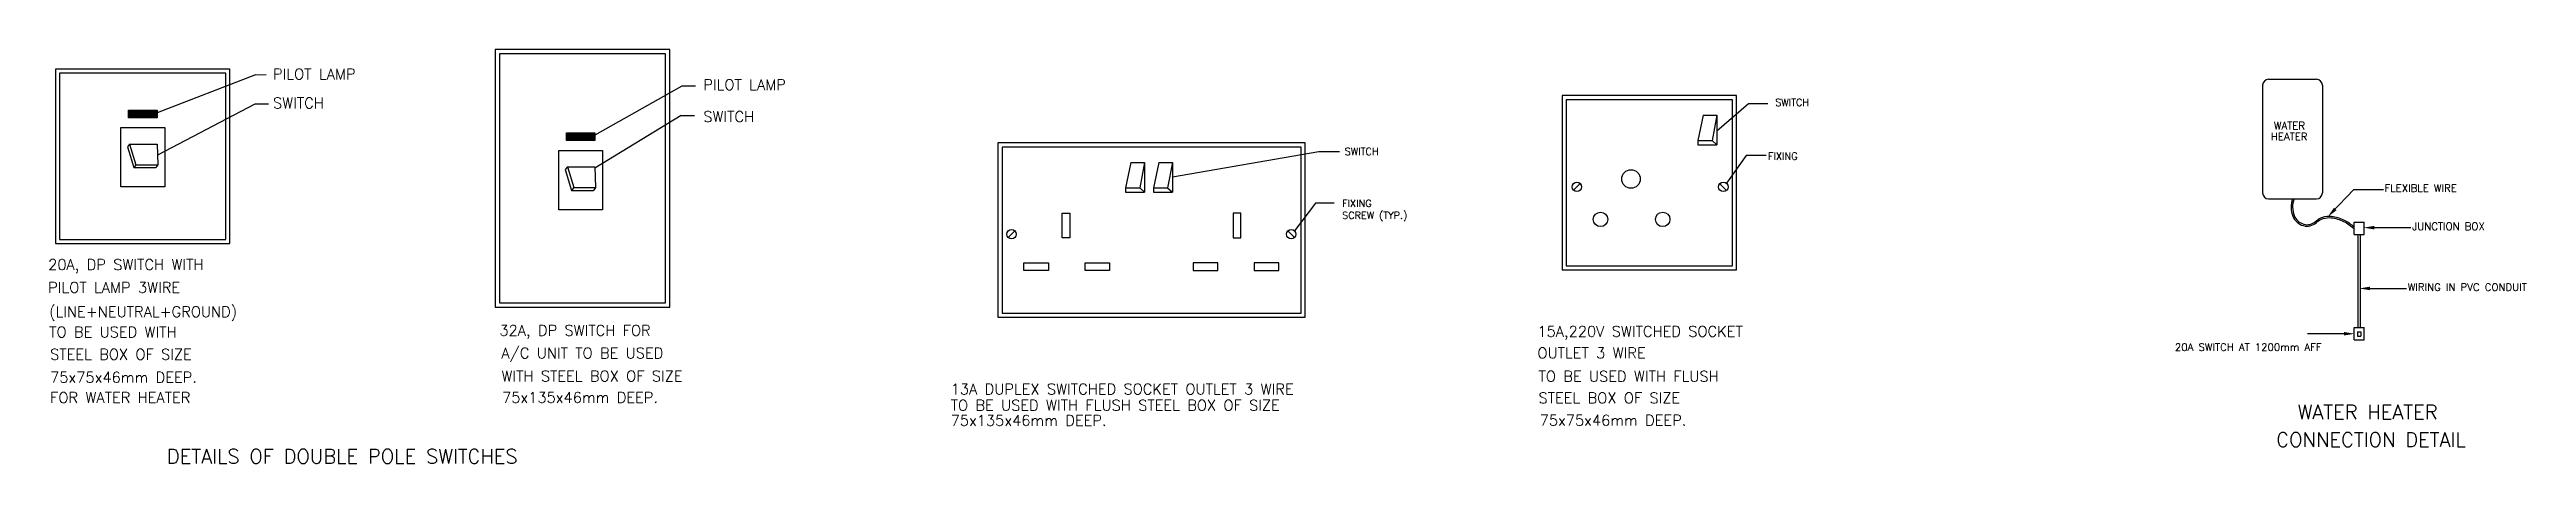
# Model space of a CAD drawing. Extents: x -198755 to -105822, y 74270 to 139116.
# Drawn here: x -187893 to -114536, y 74270 to 86530 of the extents above; entities that cross this region are included whole.
import ezdxf
from ezdxf.enums import TextEntityAlignment as Align

# ---------------------------------------------------------------- set-up
doc = ezdxf.new("R2010")
doc.units = 0
doc.header["$LTSCALE"] = 1000
doc.header["$MEASUREMENT"] = 0
doc.layers.add('LIGH', color=3, linetype='CONTINUOUS')
doc.styles.add('ROMANS', font='ROMANS.shx', dxfattribs={"height": 200})
doc.styles.add('RS30', font='ROMANS.shx', dxfattribs={"height": 0.3})

msp = doc.modelspace()

# ---------------------------------------------------------------- texts
at = {"layer": 'LIGH', "color": 4, "linetype": 'Continuous', "style": 'ROMANS'}
for s, height, p in [('PILOT LAMP', 316.8, (-181275, 85645)), ('SWITCH', 316.8, (-181275, 84788)), ('PILOT LAMP', 316.8, (-168531, 85330)), ('SWITCH', 316.8, (-168531, 84384)), ('SWITCH', 210.9, (-136785, 84857)), ('SWITCH', 210.9, (-149535, 83405)), ('FIXING ', 210.9, (-136999, 83266)), ('SCREW (TYP.)', 210.86, (-149612, 81516)), ('FIXING ', 210.9, (-149612, 81868)), ('20A, DP SWITCH WITH ', 316.8, (-187934, 80004)), ('PILOT LAMP 3WIRE', 316.8, (-187934, 79324)), ('(LINE+NEUTRAL+GROUND) ', 316.8, (-187904, 78604)), ('TO BE USED WITH', 316.8, (-187904, 78004)), ('32A, DP SWITCH FOR', 316.8, (-174570, 78054)), ('15A,220V SWITCHED SOCKET ', 316.8, (-143827, 78024)), ('STEEL BOX OF SIZE', 316.8, (-187875, 77344)), ('A/C UNIT TO BE USED', 316.8, (-174509, 77381)), ('OUTLET 3 WIRE', 316.8, (-143827, 77384)), ('75x75x46mm DEEP.', 316.8, (-187875, 76664)), ('FOR WATER HEATER', 316.8, (-187875, 76064)), ('WITH STEEL BOX OF SIZE', 316.8, (-174509, 76701)), ('75x135x46mm DEEP.', 316.8, (-174489, 76067)), ('13A DUPLEX SWITCHED SOCKET OUTLET 3 WIRE', 316.8, (-161205, 76313)), ('TO BE USED WITH FLUSH ', 316.8, (-143795, 76694)), ('STEEL BOX OF SIZE', 316.8, (-143795, 76054)), ('TO BE USED WITH FLUSH STEEL BOX OF SIZE', 316.8, (-161205, 75836)), ('75x135x46mm DEEP.', 316.8, (-161205, 75386)), ('75x75x46mm DEEP.', 316.8, (-143760, 75390)), ('WATER HEATER', 422.4, (-121314, 75580)), ('CONNECTION DETAIL', 422.4, (-121946, 74762))]:
    msp.add_text(s, height=height, dxfattribs=at).set_placement(p)
at = {"layer": 'LIGH', "color": 4, "style": 'RS30'}
for s, p in [('WATER', (-122017, 84166)), ('HEATER', (-122105, 83841)), ('FLEXIBLE WIRE', (-118739, 82314)), ('JUNCTION BOX', (-117921, 81183)), ('WIRING IN PVC CONDUIT', (-118053, 79382)), ('20A SWITCH AT 1200mm AFF', (-124949, 77607))]:
    msp.add_text(s, height=220, dxfattribs=at).set_placement(p)
at = {"layer": 'LIGH', "color": 4, "linetype": 'Continuous', "style": 'ROMANS'}
msp.add_text('DETAILS OF DOUBLE POLE SWITCHES', height=422.4, dxfattribs=at).set_placement((-179224, 74481), align=Align.MIDDLE)

# ---------------------------------------------------------------- linework, layer by layer
at = {"layer": 'LIGH', "color": 4, "linetype": 'Continuous'}
for p, q in [((-181796, 85779), (-184710, 84655)), ((-181796, 85779), (-181480, 85786)), ((-169168, 85442), (-171746, 83996)), ((-168763, 85442), (-169168, 85442)), ((-185551, 84556), (-185372, 84735)), ((-185551, 84521), (-185337, 84735)), ((-185551, 84591), (-185406, 84735)), ((-185551, 84625), (-185441, 84735)), ((-185551, 84730), (-185546, 84735)), ((-185551, 84695), (-185511, 84735)), ((-185551, 84660), (-185476, 84735)), ((-185529, 84508), (-185302, 84735)), ((-185494, 84508), (-185267, 84735)), ((-185459, 84508), (-185233, 84735)), ((-185424, 84508), (-185198, 84735)), ((-185390, 84508), (-185163, 84735)), ((-185355, 84508), (-185128, 84735)), ((-185320, 84508), (-185093, 84735)), ((-185285, 84508), (-185059, 84735)), ((-185250, 84508), (-185024, 84735)), ((-185216, 84508), (-184989, 84735)), ((-185181, 84508), (-184954, 84735)), ((-185146, 84508), (-184919, 84735)), ((-185111, 84508), (-184885, 84735)), ((-185077, 84508), (-184850, 84735)), ((-185042, 84508), (-184815, 84735)), ((-185007, 84508), (-184780, 84735)), ((-184972, 84508), (-184745, 84735)), ((-184937, 84508), (-184711, 84735)), ((-184903, 84508), (-184710, 84701)), ((-184868, 84508), (-184710, 84666)), ((-184833, 84508), (-184710, 84632)), ((-184798, 84508), (-184710, 84597)), ((-184763, 84508), (-184710, 84562)), ((-184729, 84508), (-184710, 84527)), ((-181815, 84909), (-184697, 83399)), ((-181409, 84909), (-181815, 84909)), ((-169187, 84572), (-171744, 83012)), ((-169187, 84572), (-168792, 84572)), ((-138919, 84588), (-139077, 83832)), ((-138919, 84588), (-138515, 84588)), ((-138515, 84588), (-138656, 83832)), ((-137578, 84921), (-138515, 84114)), ((-138515, 84588), (-138515, 83709)), ((-137006, 84921), (-137578, 84921)), ((-172587, 83916), (-172443, 84060)), ((-172587, 83881), (-172408, 84060)), ((-172587, 83846), (-172373, 84060)), ((-172587, 84055), (-172582, 84060)), ((-172587, 83951), (-172477, 84060)), ((-172587, 84020), (-172547, 84060)), ((-172587, 83985), (-172512, 84060)), ((-172565, 83834), (-172338, 84060)), ((-172530, 83834), (-172303, 84060)), ((-172495, 83834), (-172269, 84060)), ((-172461, 83834), (-172234, 84060)), ((-172426, 83834), (-172199, 84060)), ((-172391, 83834), (-172164, 84060)), ((-172356, 83834), (-172130, 84060)), ((-172321, 83834), (-172095, 84060)), ((-172287, 83834), (-172060, 84060)), ((-172252, 83834), (-172025, 84060)), ((-172217, 83834), (-171990, 84060)), ((-172182, 83834), (-171956, 84060)), ((-172148, 83834), (-171921, 84060)), ((-172113, 83834), (-171886, 84060)), ((-172078, 83834), (-171851, 84060)), ((-172043, 83834), (-171816, 84060)), ((-172008, 83834), (-171782, 84060)), ((-171974, 83834), (-171747, 84060)), ((-171939, 83834), (-171746, 84026)), ((-171904, 83834), (-171746, 83992)), ((-171869, 83834), (-171746, 83957)), ((-171834, 83834), (-171746, 83922)), ((-171800, 83834), (-171746, 83887)), ((-171765, 83834), (-171746, 83853)), ((-139077, 83832), (-138656, 83832)), ((-139077, 83832), (-139077, 83709)), ((-139077, 83709), (-138515, 83709)), ((-138656, 83832), (-138515, 83709)), ((-172558, 83054), (-172618, 82977)), ((-172618, 82977), (-172433, 82359)), ((-172558, 83054), (-171745, 83054)), ((-172558, 83054), (-172369, 82440)), ((-171745, 83054), (-171722, 82440)), ((-155867, 83186), (-156025, 82430)), ((-155867, 83186), (-155463, 83186)), ((-155463, 83186), (-155603, 82430)), ((-155463, 83186), (-155463, 82307)), ((-155043, 83186), (-155201, 82430)), ((-155043, 83186), (-154639, 83186)), ((-154639, 83186), (-154780, 82430)), ((-150306, 83500), (-154639, 82746)), ((-154639, 83186), (-154639, 82307)), ((-149686, 83500), (-150306, 83500)), ((-137650, 83392), (-138233, 82570)), ((-137054, 83392), (-137650, 83392)), ((-172369, 82440), (-172433, 82359)), ((-172433, 82359), (-171786, 82359)), ((-172369, 82440), (-171722, 82440)), ((-171722, 82440), (-171786, 82359)), ((-156025, 82430), (-156025, 82307)), ((-156025, 82430), (-155603, 82430)), ((-156025, 82307), (-155463, 82307)), ((-155603, 82430), (-155463, 82307)), ((-155201, 82430), (-155201, 82307)), ((-155201, 82430), (-154780, 82430)), ((-155201, 82307), (-154639, 82307)), ((-154780, 82430), (-154639, 82307)), ((-142759, 82363), (-142561, 82561)), ((-138228, 82357), (-138426, 82556)), ((-150396, 81977), (-151020, 81159)), ((-149843, 81977), (-150396, 81977)), ((-159501, 80961), (-159302, 81159)), ((-151219, 81158), (-151020, 80960))]:
    msp.add_line(p, q, dxfattribs=at)
at = {"layer": 'LIGH', "color": 4}
for p, q in [((-122350, 85472), (-122350, 82283)), ((-122174, 85648), (-120756, 85648)), ((-120580, 85472), (-120580, 82283)), ((-120310, 81691), (-119647, 82385)), ((-119647, 82385), (-118773, 82385)), ((-122174, 82107), (-120756, 82107)), ((-119643, 81420), (-119339, 81420)), ((-119643, 81054), (-119643, 81420)), ((-119643, 81054), (-119339, 81054)), ((-119528, 81054), (-119528, 78295)), ((-119458, 81054), (-119458, 78295)), ((-119339, 81054), (-119339, 81420)), ((-119196, 81254), (-117956, 81254)), ((-119328, 79454), (-118088, 79454)), ((-119787, 78112), (-121026, 78112)), ((-119643, 77930), (-119643, 78295)), ((-119643, 78295), (-119339, 78295)), ((-119643, 77930), (-119339, 77930)), ((-119536, 78172), (-119446, 78172)), ((-119536, 78172), (-119536, 78039)), ((-119536, 78039), (-119446, 78039)), ((-119446, 78172), (-119446, 78039)), ((-119339, 77930), (-119339, 78295))]:
    msp.add_line(p, q, dxfattribs=at)
at = {"layer": 'LIGH', "color": 4, "linetype": 'Continuous'}
for points in [[(-185521, 83728), (-185582, 83651)], [(-185582, 83651), (-185397, 83034)], [(-185521, 83728), (-184709, 83728)], [(-185521, 83728), (-185333, 83115)], [(-184709, 83728), (-184686, 83115)], [(-185333, 83115), (-185397, 83034)], [(-185397, 83034), (-184750, 83034)], [(-185333, 83115), (-184686, 83115)], [(-184686, 83115), (-184750, 83034)]]:
    msp.add_lwpolyline(points, dxfattribs=at)
at = {"layer": 'LIGH', "color": 4}
for points in [[(-121465, 82107, 0.184688), (-121455, 81594, 0.230122), (-121143, 81314, 0.261614), (-120759, 81404, -0.218092), (-120319, 81547, -0.086386), (-119952, 81439, -0.086093), (-119643, 81213)], [(-121418, 82107, 0.190769), (-121414, 81611, 0.230122), (-121130, 81356, 0.261614), (-120789, 81436, -0.218092), (-120313, 81591, -0.086386), (-119933, 81478, -0.076427), (-119643, 81275, -0.086093)]]:
    msp.add_lwpolyline(points, format="xyb", dxfattribs=at)
at = {"layer": 'LIGH', "color": 4, "linetype": 'Continuous'}
for centre, radius in [((-141056, 82696), 275), ((-142659, 82461), 140), ((-138322, 82461), 140), ((-141959, 81498), 214), ((-140118, 81498), 214), ((-159401, 81059), 140), ((-151119, 81059), 140)]:
    msp.add_circle(centre, radius, dxfattribs=at)
at = {"layer": 'LIGH', "color": 4}
for centre, start, end in [((-122174, 85472), 90, 180), ((-120756, 85472), 0, 90), ((-122174, 82283), 180, 270), ((-120756, 82283), 270, 0)]:
    msp.add_arc(centre, 176, start, end, dxfattribs=at)
for points in [[(-120162, 81769), (-120239, 81842), (-120419, 81577)], [(-119037, 81201), (-119037, 81307), (-119354, 81254)], [(-119169, 79401), (-119169, 79506), (-119486, 79454)], [(-119945, 78059), (-119945, 78164), (-119628, 78112)]]:
    msp.add_solid(points, dxfattribs=at)
at = {"layer": 'LIGH', "color": 4, "linetype": 'Continuous'}
for points in [[(-187718, 80785), (-182552, 80785), (-182552, 85951), (-187718, 85951)], [(-187595, 80908), (-182675, 80908), (-182675, 85828), (-187595, 85828)], [(-174692, 78904), (-169526, 78904), (-169526, 86530), (-174692, 86530)], [(-174569, 79027), (-169649, 79027), (-169649, 86407), (-174569, 86407)], [(-143095, 80001), (-137929, 80001), (-137929, 85167), (-143095, 85167)], [(-185551, 84735), (-184710, 84735), (-184710, 84508), (-185551, 84508)], [(-142972, 80124), (-138052, 80124), (-138052, 85044), (-142972, 85044)], [(-185778, 84217), (-184483, 84217), (-184483, 82459), (-185778, 82459)], [(-172587, 84060), (-171746, 84060), (-171746, 83834), (-172587, 83834)], [(-150705, 78599), (-150705, 83765), (-159807, 83765), (-159807, 78599)], [(-150828, 78722), (-150828, 83642), (-159684, 83642), (-159684, 78722)], [(-172814, 83542), (-171520, 83542), (-171520, 81784), (-172814, 81784)], [(-157905, 80951), (-157905, 81680), (-157677, 81680), (-157677, 80951)], [(-152615, 80951), (-152615, 81680), (-152843, 81680), (-152843, 80951)], [(-159035, 80212), (-158306, 80212), (-158306, 79984), (-159035, 79984)], [(-157226, 80212), (-156497, 80212), (-156497, 79984), (-157226, 79984)], [(-153294, 80212), (-154022, 80212), (-154022, 79984), (-153294, 79984)], [(-151485, 80212), (-152214, 80212), (-152214, 79984), (-151485, 79984)]]:
    msp.add_3dface(points, dxfattribs=at)

msp.set_redraw_order([(e.dxf.handle, doc.entitydb.next_handle()) for e in msp.query("TEXT MTEXT ATTDEF DIMENSION ARC_DIMENSION")])  # texts and dimensions are drawn at this point

doc.saveas('drawing.dxf')
